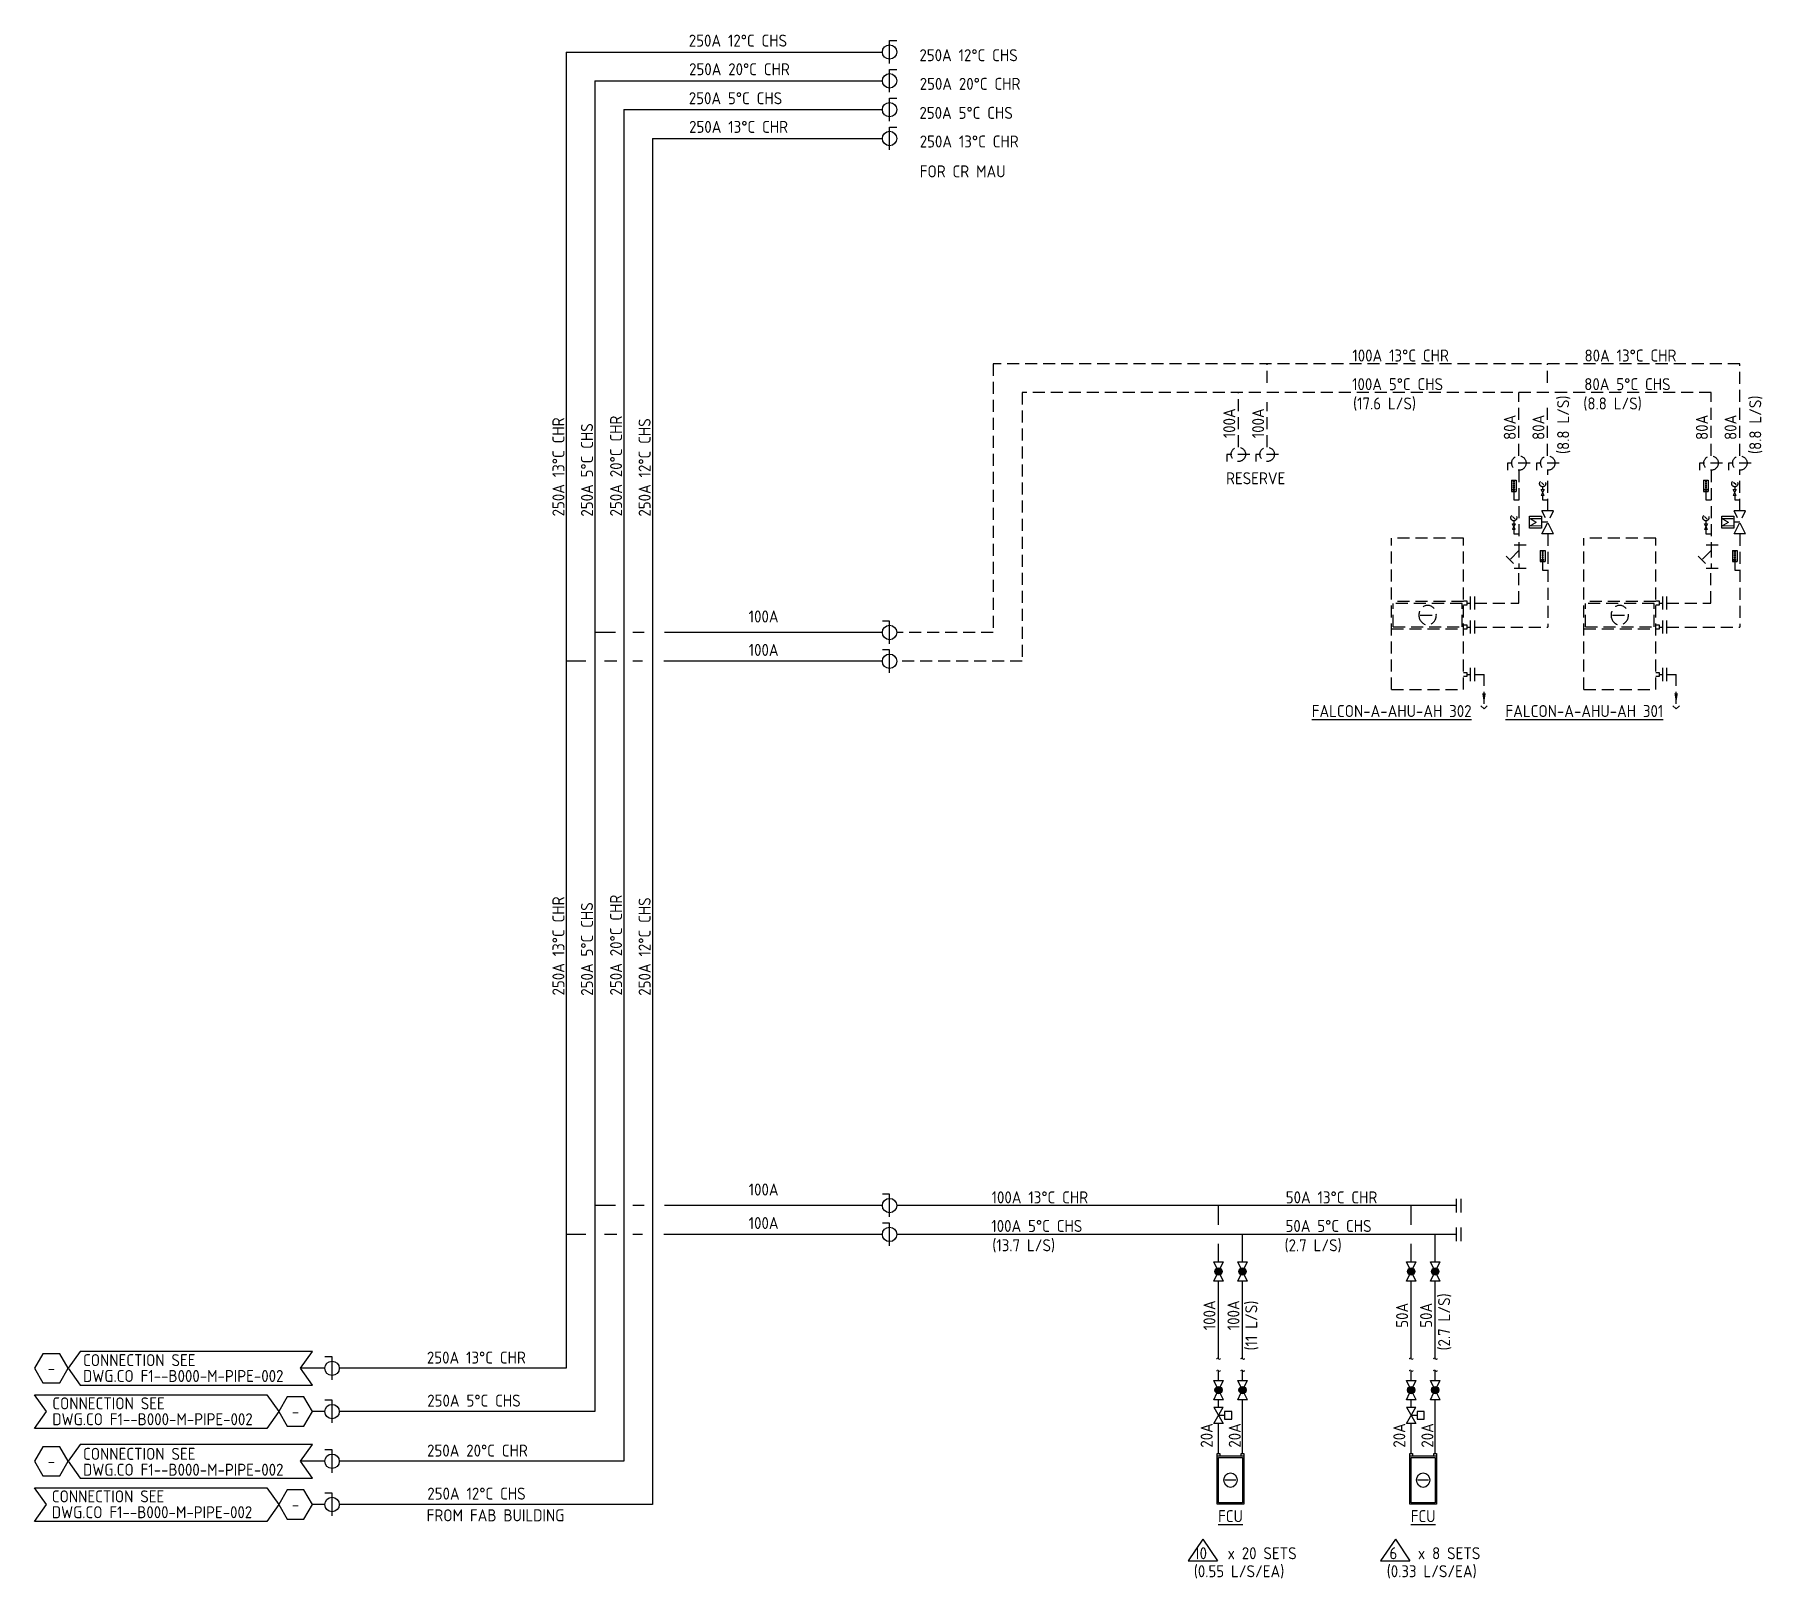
# Model space of a CAD drawing. Extents: x 40535 to 42076, y 84928 to 85507.
# Drawn here: x 40535.4 to 40895.2, y 85084.8 to 85406.2 of the extents above; entities that cross this region are included whole.
import ezdxf
from ezdxf.enums import TextEntityAlignment as Align

# ---------------------------------------------------------------- set-up
doc = ezdxf.new("R2010")
doc.units = 0
doc.header["$LTSCALE"] = 10
doc.linetypes.add('HIDDEN', pattern=[0.375, 0.25, -0.125])
for name, color, linetype in [('DETL-TXT', 4, 'Continuous'), ('FUTURE', 251, 'HIDDEN'), ('M-CWTR-9PIPE-R', 110, 'Continuous'), ('M-CWTR-9PIPE-S', 200, 'Continuous'), ('M-CWTR-TEXT', 3, 'Continuous'), ('M-CWTR-VAVE', 2, 'Continuous'), ('M-EQPM-TEXT', 4, 'Continuous'), ('M-HVAC-DAPR', 2, 'Continuous'), ('M-HVAC-EQPM', 22, 'Continuous'), ('M-PIPE-CHWR20', 110, 'Continuous'), ('U-CDA-V', 3, 'Continuous')]:
    doc.layers.add(name, color=color, linetype=linetype)
doc.styles.add('AA-TXT', font='isocp.shx', dxfattribs={"width": 0.8, "bigfont": 'chineset.shx'})

msp = doc.modelspace()

# ---------------------------------------------------------------- texts
at = {"layer": 'DETL-TXT', "color": 4, "style": 'AA-TXT'}
for s, p in [('CONNECTION SEE', (40545.53, 85128.95)), ('DWG.CO F1--B000-M-PIPE-002', (40545.53, 85125.65)), ('CONNECTION SEE', (40539.13, 85119.95)), ('DWG.CO F1--B000-M-PIPE-002', (40539.13, 85116.65)), ('CONNECTION SEE', (40545.53, 85109.44)), ('DWG.CO F1--B000-M-PIPE-002', (40545.53, 85106.14)), ('CONNECTION SEE', (40539.03, 85100.59)), ('DWG.CO F1--B000-M-PIPE-002', (40539.03, 85097.29))]:
    msp.add_text(s, height=2.5, dxfattribs=at).set_placement(p)
for p in [(40538.94, 85128.5), (40589.78, 85119.5), (40538.94, 85109.14), (40589.78, 85100.14)]:
    msp.add_text('-', height=2.5, dxfattribs=at).set_placement(p, align=Align.MIDDLE)
at = {"layer": 'FUTURE', "style": 'AA-TXT'}
for s, p in [('100A 13%%DC CHR ', (40809.82, 85338.09)), ('80A 13%%DC CHR ', (40858.16, 85338.09)), ('100A 5%%DC CHS', (40809.77, 85332.13)), ('80A 5%%DC CHS', (40858.1, 85332.13)), ('RESERVE', (40783.52, 85312.54))]:
    msp.add_text(s, height=2.5, dxfattribs=at).set_placement(p)
for s, p in [('(17.6 L/S)', (40809.97, 85329.36)), ('(8.8 L/S)', (40857.91, 85329.36))]:
    msp.add_text(s, height=2.5, dxfattribs=at).set_placement(p, align=Align.MIDDLE_LEFT)
for p in [(40853.71, 85318.84), (40893.71, 85318.84)]:
    msp.add_text('(8.8 L/S)', height=2.5, rotation=90, dxfattribs=at).set_placement(p, align=Align.MIDDLE_LEFT)
for s, p in [('100A', (40785.44, 85322.13)), ('100A', (40791.44, 85322.13)), ('80A', (40843.85, 85321.77)), ('80A', (40849.81, 85321.77)), ('80A', (40883.85, 85321.77)), ('80A', (40889.81, 85321.77))]:
    msp.add_text(s, height=2.5, rotation=90, dxfattribs=at).set_placement(p)
for p in [(40847.98, 85304.63), (40887.98, 85304.63)]:
    msp.add_text('M', height=2.5, rotation=90, dxfattribs=at).set_placement(p, align=Align.MIDDLE)
for s, p in [('%%UFALCON-A-AHU-AH 302', (40818, 85265.33)), ('%%UFALCON-A-AHU-AH 301', (40858.13, 85265.33))]:
    msp.add_text(s, height=2.5, dxfattribs=at).set_placement(p, align=Align.MIDDLE_CENTER)
at = {"layer": 'M-CWTR-TEXT', "style": 'AA-TXT'}
for s, p in [('250A 12%%DC CHS', (40671.66, 85403.65)), ('250A 12%%DC CHS', (40719.68, 85400.61)), ('250A 20%%DC CHR ', (40671.72, 85397.69)), ('250A 20%%DC CHR ', (40719.74, 85394.65)), ('250A 5%%DC CHS', (40671.66, 85391.65)), ('250A 5%%DC CHS', (40719.68, 85388.61)), ('250A 13%%DC CHR ', (40671.72, 85385.69)), ('250A 13%%DC CHR ', (40719.74, 85382.65)), ('FOR CR MAU', (40719.74, 85376.43)), ('100A', (40684.13, 85283.77)), ('100A', (40684.13, 85276.8)), ('100A', (40684.13, 85164.46)), ('100A 13%%DC CHR ', (40734.71, 85162.84)), ('50A 13%%DC CHR ', (40795.95, 85162.84)), ('100A', (40684.13, 85157.49)), ('100A 5%%DC CHS', (40734.65, 85156.88)), ('50A 5%%DC CHS', (40795.9, 85156.88)), ('250A 13%%DC CHR ', (40617.13, 85129.48)), ('250A 5%%DC CHS', (40617.21, 85120.52)), ('250A 20%%DC CHR ', (40617.17, 85110.12)), ('250A 12%%DC CHS', (40617.22, 85101.16)), ('FROM FAB BUILDING', (40617.07, 85096.64))]:
    msp.add_text(s, height=2.5, dxfattribs=at).set_placement(p)
for s, p in [('250A 13%%DC CHR ', (40645.76, 85305.86)), ('250A 20%%DC CHR ', (40657.76, 85305.86)), ('250A 12%%DC CHS', (40663.71, 85305.81)), ('250A 5%%DC CHS', (40651.71, 85305.81)), ('250A 13%%DC CHR ', (40645.76, 85206.13)), ('250A 5%%DC CHS', (40651.71, 85206.07)), ('250A 20%%DC CHR ', (40657.76, 85206.13)), ('250A 12%%DC CHS', (40663.71, 85206.07))]:
    msp.add_text(s, height=2.5, rotation=90, dxfattribs=at).set_placement(p)
for s, p in [('(13.7 L/S)', (40734.86, 85154.11)), ('(2.7 L/S)', (40795.71, 85154.11))]:
    msp.add_text(s, height=2.5, dxfattribs=at).set_placement(p, align=Align.MIDDLE_LEFT)
for s, p in [('100A', (40780.06, 85139.54)), ('100A', (40785.06, 85139.54)), ('50A', (40820.17, 85139.54)), ('50A', (40825.17, 85139.54)), ('20A', (40779.48, 85114.53)), ('20A', (40785.33, 85114.53)), ('20A', (40819.59, 85114.53)), ('20A', (40825.44, 85114.53))]:
    msp.add_text(s, height=2.5, rotation=90, dxfattribs=at).set_placement(p, align=Align.MIDDLE_CENTER)
for s, p in [('(11 L/S)', (40788.77, 85132.22)), ('(2.7 L/S)', (40828.92, 85132.22))]:
    msp.add_text(s, height=2.5, rotation=90, dxfattribs=at).set_placement(p, align=Align.MIDDLE_LEFT)
at = {"layer": 'M-CWTR-TEXT', "linetype": 'Continuous', "style": 'AA-TXT', "width": 0.8}
for p in [(40787, 85130.43), (40787, 85127.93), (40827.11, 85130.43), (40827.11, 85127.93)]:
    msp.add_text('~', height=2.5, dxfattribs=at).set_placement(p, align=Align.MIDDLE_CENTER)
at = {"layer": 'M-CWTR-TEXT', "style": 'AA-TXT'}
for s, p in [('(0.55 L/S/EA)', (40786.23, 85086.25)), ('(0.33 L/S/EA)', (40826.34, 85086.25))]:
    msp.add_text(s, height=2.5, dxfattribs=at).set_placement(p, align=Align.MIDDLE_CENTER)
at = {"layer": 'M-EQPM-TEXT', "style": 'AA-TXT'}
for s, p in [('%%UFCU', (40784.44, 85097.72)), ('%%UFCU', (40824.55, 85097.72)), ('10   x 20 SETS', (40787.56, 85090)), ('6   x 8 SETS', (40827.01, 85090))]:
    msp.add_text(s, height=2.5, dxfattribs=at).set_placement(p, align=Align.MIDDLE_CENTER)
at = {"layer": 'M-PIPE-CHWR20', "linetype": 'Continuous', "style": 'AA-TXT', "width": 0.8}
for p in [(40781.96, 85130.43), (40781.96, 85127.93), (40822.07, 85130.43), (40822.07, 85127.93)]:
    msp.add_text('~', height=2.5, dxfattribs=at).set_placement(p, align=Align.MIDDLE_CENTER)

# ---------------------------------------------------------------- blocks, each defined once
blk = doc.blocks.new('A$C5D640173')
at = {"layer": 'U-CDA-V'}
for p, q in [((0, 0), (0, 2.72)), ((0.88, 0), (0.88, 2.72))]:
    blk.add_line(p, q, dxfattribs=at)

# ---------------------------------------------------------------- hatches: boundary and pattern name
at = {"layer": 'M-CWTR-VAVE'}
h = msp.add_hatch(color=256, dxfattribs=at)
edge = h.paths.add_edge_path()
edge.add_arc((40781.96, 85148.65), 0.75, 0, 360)
h = msp.add_hatch(color=256, dxfattribs=at)
edge = h.paths.add_edge_path()
edge.add_arc((40786.96, 85148.65), 0.75, 0, 360)
h = msp.add_hatch(color=256, dxfattribs=at)
edge = h.paths.add_edge_path()
edge.add_arc((40822.07, 85148.65), 0.75, 0, 360)
h = msp.add_hatch(color=256, dxfattribs=at)
edge = h.paths.add_edge_path()
edge.add_arc((40827.07, 85148.65), 0.75, 0, 360)
h = msp.add_hatch(color=256, dxfattribs=at)
edge = h.paths.add_edge_path()
edge.add_arc((40781.96, 85123.97), 0.75, 0, 360)
h = msp.add_hatch(color=256, dxfattribs=at)
edge = h.paths.add_edge_path()
edge.add_arc((40786.96, 85123.97), 0.75, 0, 360)
h = msp.add_hatch(color=256, dxfattribs=at)
edge = h.paths.add_edge_path()
edge.add_arc((40822.07, 85123.97), 0.75, 0, 360)
h = msp.add_hatch(color=256, dxfattribs=at)
edge = h.paths.add_edge_path()
edge.add_arc((40827.07, 85123.97), 0.75, 0, 360)

# ---------------------------------------------------------------- linework, layer by layer
at = {"layer": 'DETL-TXT', "color": 4}
for points in [[(40542.44, 85128.5), (40540.69, 85131.53), (40537.19, 85131.53), (40535.44, 85128.5), (40537.19, 85125.47), (40540.69, 85125.47)], [(40542.44, 85128.5), (40544.94, 85125), (40593.28, 85125), (40590.78, 85128.5), (40593.28, 85132), (40544.94, 85132)], [(40586.28, 85119.5), (40583.78, 85116), (40535.44, 85116), (40537.94, 85119.5), (40535.44, 85123), (40583.78, 85123)], [(40593.28, 85119.5), (40591.53, 85122.53), (40588.03, 85122.53), (40586.28, 85119.5), (40588.03, 85116.47), (40591.53, 85116.47)], [(40542.44, 85109.14), (40540.69, 85112.17), (40537.19, 85112.17), (40535.44, 85109.14), (40537.19, 85106.11), (40540.69, 85106.11)], [(40542.44, 85109.14), (40544.94, 85105.64), (40593.28, 85105.64), (40590.78, 85109.14), (40593.28, 85112.64), (40544.94, 85112.64)], [(40586.28, 85100.14), (40583.78, 85096.64), (40535.44, 85096.64), (40537.94, 85100.14), (40535.44, 85103.64), (40583.78, 85103.64)], [(40593.28, 85100.14), (40591.53, 85103.17), (40588.03, 85103.17), (40586.28, 85100.14), (40588.03, 85097.11), (40591.53, 85097.11)]]:
    msp.add_lwpolyline(points, close=True, dxfattribs=at)
at = {"layer": 'FUTURE'}
for p, q in [((40890.47, 85337.63), (40735.06, 85337.63)), ((40735.06, 85337.63), (40735.06, 85281.69)), ((40792.09, 85333.63), (40792.09, 85337.63)), ((40850.47, 85333.63), (40850.47, 85337.63)), ((40890.47, 85318.46), (40890.47, 85337.63)), ((40884.51, 85331.63), (40741.06, 85331.63)), ((40741.06, 85331.63), (40741.06, 85275.69)), ((40786.09, 85320.27), (40786.09, 85331.63)), ((40792.09, 85320.27), (40792.09, 85329.63)), ((40844.51, 85318.46), (40844.51, 85331.63)), ((40850.47, 85318.46), (40850.47, 85329.63)), ((40884.51, 85318.46), (40884.51, 85331.63)), ((40788.45, 85318.77), (40783.71, 85318.77)), ((40783.71, 85318.77), (40783.71, 85317.26)), ((40794.45, 85318.77), (40789.71, 85318.77)), ((40789.71, 85318.77), (40789.71, 85317.26)), ((40846.87, 85316.96), (40842.13, 85316.96)), ((40842.13, 85316.96), (40842.13, 85315.46)), ((40844.51, 85315.46), (40844.51, 85299.83)), ((40852.87, 85316.96), (40848.13, 85316.96)), ((40848.13, 85316.96), (40848.13, 85315.46)), ((40850.5, 85307.03), (40850.5, 85315.46)), ((40886.87, 85316.96), (40882.13, 85316.96)), ((40882.13, 85316.96), (40882.13, 85315.46)), ((40884.51, 85315.46), (40884.51, 85299.83)), ((40892.87, 85316.96), (40888.13, 85316.96)), ((40888.13, 85316.96), (40888.13, 85315.46)), ((40890.5, 85307.03), (40890.5, 85315.46)), ((40842.95, 85313.41), (40843.93, 85313.41)), ((40842.95, 85313.41), (40843.93, 85313.41)), ((40842.95, 85313.41), (40842.95, 85311.06)), ((40842.95, 85313.41), (40842.95, 85311.06)), ((40842.95, 85311.06), (40843.93, 85311.06)), ((40842.95, 85311.06), (40843.93, 85311.06)), ((40843.25, 85313.1), (40843.64, 85313.1)), ((40843.25, 85313.1), (40843.64, 85313.1)), ((40843.25, 85312.71), (40843.64, 85312.71)), ((40843.25, 85312.71), (40843.64, 85312.71)), ((40843.25, 85312.31), (40843.64, 85312.31)), ((40843.25, 85312.31), (40843.64, 85312.31)), ((40843.25, 85311.92), (40843.64, 85311.92)), ((40843.25, 85311.92), (40843.64, 85311.92)), ((40843.44, 85313.21), (40843.44, 85311.6)), ((40843.44, 85313.21), (40843.44, 85311.6)), ((40843.44, 85311.06), (40843.44, 85309.32)), ((40843.44, 85311.06), (40843.44, 85309.32)), ((40843.93, 85313.41), (40843.93, 85311.06)), ((40843.93, 85313.41), (40843.93, 85311.06)), ((40849.74, 85311.43), (40849.14, 85310.23)), ((40849.74, 85310.23), (40849.14, 85311.43)), ((40849.14, 85311.43), (40849.74, 85311.43)), ((40849.72, 85312.39), (40849.17, 85312.94)), ((40849.44, 85312.03), (40849.44, 85311.43)), ((40882.95, 85313.41), (40883.93, 85313.41)), ((40882.95, 85313.41), (40883.93, 85313.41)), ((40882.95, 85313.41), (40882.95, 85311.06)), ((40882.95, 85313.41), (40882.95, 85311.06)), ((40882.95, 85311.06), (40883.93, 85311.06)), ((40882.95, 85311.06), (40883.93, 85311.06)), ((40883.25, 85313.1), (40883.64, 85313.1)), ((40883.25, 85313.1), (40883.64, 85313.1)), ((40883.25, 85312.71), (40883.64, 85312.71)), ((40883.25, 85312.71), (40883.64, 85312.71)), ((40883.25, 85312.31), (40883.64, 85312.31)), ((40883.25, 85312.31), (40883.64, 85312.31)), ((40883.25, 85311.92), (40883.64, 85311.92)), ((40883.25, 85311.92), (40883.64, 85311.92)), ((40883.44, 85313.21), (40883.44, 85311.6)), ((40883.44, 85313.21), (40883.44, 85311.6)), ((40883.44, 85311.06), (40883.44, 85309.32)), ((40883.44, 85311.06), (40883.44, 85309.32)), ((40883.93, 85313.41), (40883.93, 85311.06)), ((40883.93, 85313.41), (40883.93, 85311.06)), ((40889.74, 85311.43), (40889.14, 85310.23)), ((40889.74, 85310.23), (40889.14, 85311.43)), ((40889.14, 85311.43), (40889.74, 85311.43)), ((40889.72, 85312.39), (40889.17, 85312.94)), ((40889.44, 85312.03), (40889.44, 85311.43)), ((40843.44, 85309.32), (40844.49, 85309.32)), ((40849.74, 85310.23), (40849.14, 85310.23)), ((40849.44, 85310.23), (40849.44, 85309.32)), ((40849.44, 85309.32), (40850.49, 85309.32)), ((40883.44, 85309.32), (40884.49, 85309.32)), ((40889.74, 85310.23), (40889.14, 85310.23)), ((40889.44, 85310.23), (40889.44, 85309.32)), ((40889.44, 85309.32), (40890.49, 85309.32)), ((40843.74, 85304.33), (40843.14, 85303.13)), ((40843.74, 85303.13), (40843.14, 85304.33)), ((40843.14, 85304.33), (40843.74, 85304.33)), ((40843.72, 85305.3), (40843.17, 85305.85)), ((40843.44, 85304.93), (40843.44, 85304.33)), ((40850.5, 85304.63), (40849.23, 85304.63)), ((40849.3, 85302.23), (40851.7, 85307.03)), ((40851.7, 85302.23), (40849.3, 85307.03)), ((40851.7, 85307.03), (40849.3, 85307.03)), ((40883.74, 85304.33), (40883.14, 85303.13)), ((40883.74, 85303.13), (40883.14, 85304.33)), ((40883.14, 85304.33), (40883.74, 85304.33)), ((40883.72, 85305.3), (40883.17, 85305.85)), ((40883.44, 85304.93), (40883.44, 85304.33)), ((40890.5, 85304.63), (40889.23, 85304.63)), ((40889.3, 85302.23), (40891.7, 85307.03)), ((40891.7, 85302.23), (40889.3, 85307.03)), ((40891.7, 85307.03), (40889.3, 85307.03)), ((40817.99, 85269.79), (40817.99, 85301.3)), ((40832.99, 85301.3), (40817.99, 85301.3)), ((40832.99, 85269.79), (40832.99, 85301.3)), ((40843.74, 85303.13), (40843.14, 85303.13)), ((40843.44, 85303.13), (40843.44, 85302.23)), ((40843.44, 85302.23), (40844.49, 85302.23)), ((40851.7, 85302.23), (40849.3, 85302.23)), ((40850.49, 85302.23), (40850.49, 85282.8)), ((40857.99, 85269.79), (40857.99, 85301.3)), ((40872.99, 85301.3), (40857.99, 85301.3)), ((40872.99, 85269.79), (40872.99, 85301.3)), ((40883.74, 85303.13), (40883.14, 85303.13)), ((40883.44, 85303.13), (40883.44, 85302.23)), ((40883.44, 85302.23), (40884.49, 85302.23)), ((40891.7, 85302.23), (40889.3, 85302.23)), ((40890.49, 85302.23), (40890.49, 85282.8)), ((40841.84, 85297.59), (40843.36, 85296.07)), ((40844.51, 85298.74), (40842.6, 85296.83)), ((40846.01, 85299.83), (40843.04, 85299.83)), ((40844.51, 85299.83), (40844.51, 85295.03)), ((40848.95, 85298.78), (40849.93, 85298.78)), ((40848.95, 85298.78), (40849.93, 85298.78)), ((40848.95, 85298.78), (40848.95, 85296.43)), ((40848.95, 85298.78), (40848.95, 85296.43)), ((40848.95, 85296.43), (40849.93, 85296.43)), ((40848.95, 85296.43), (40849.93, 85296.43)), ((40849.25, 85298.46), (40849.64, 85298.46)), ((40849.25, 85298.46), (40849.64, 85298.46)), ((40849.25, 85298.07), (40849.64, 85298.07)), ((40849.25, 85298.07), (40849.64, 85298.07)), ((40849.25, 85297.68), (40849.64, 85297.68)), ((40849.25, 85297.68), (40849.64, 85297.68)), ((40849.25, 85297.29), (40849.64, 85297.29)), ((40849.25, 85297.29), (40849.64, 85297.29)), ((40849.44, 85298.58), (40849.44, 85296.96)), ((40849.44, 85298.58), (40849.44, 85296.96)), ((40849.44, 85296.43), (40849.44, 85294.69)), ((40849.44, 85296.43), (40849.44, 85294.69)), ((40849.93, 85298.78), (40849.93, 85296.43)), ((40849.93, 85298.78), (40849.93, 85296.43)), ((40881.84, 85297.59), (40883.36, 85296.07)), ((40884.51, 85298.74), (40882.6, 85296.83)), ((40886.01, 85299.83), (40883.04, 85299.83)), ((40884.51, 85299.83), (40884.51, 85295.03)), ((40888.95, 85298.78), (40889.93, 85298.78)), ((40888.95, 85298.78), (40889.93, 85298.78)), ((40888.95, 85298.78), (40888.95, 85296.43)), ((40888.95, 85298.78), (40888.95, 85296.43)), ((40888.95, 85296.43), (40889.93, 85296.43)), ((40888.95, 85296.43), (40889.93, 85296.43)), ((40889.25, 85298.46), (40889.64, 85298.46)), ((40889.25, 85298.46), (40889.64, 85298.46)), ((40889.25, 85298.07), (40889.64, 85298.07)), ((40889.25, 85298.07), (40889.64, 85298.07)), ((40889.25, 85297.68), (40889.64, 85297.68)), ((40889.25, 85297.68), (40889.64, 85297.68)), ((40889.25, 85297.29), (40889.64, 85297.29)), ((40889.25, 85297.29), (40889.64, 85297.29)), ((40889.44, 85298.58), (40889.44, 85296.96)), ((40889.44, 85298.58), (40889.44, 85296.96)), ((40889.44, 85296.43), (40889.44, 85294.69)), ((40889.44, 85296.43), (40889.44, 85294.69)), ((40889.93, 85298.78), (40889.93, 85296.43)), ((40889.93, 85298.78), (40889.93, 85296.43)), ((40846.01, 85295.03), (40843.04, 85295.03)), ((40844.49, 85287.8), (40844.49, 85295.03)), ((40849.44, 85294.69), (40850.49, 85294.69)), ((40886.01, 85295.03), (40883.04, 85295.03)), ((40884.49, 85287.8), (40884.49, 85295.03)), ((40889.44, 85294.69), (40890.49, 85294.69)), ((40832.99, 85288.12), (40817.99, 85288.12)), ((40818.33, 85282.86), (40818.33, 85287.75)), ((40832.65, 85287.75), (40818.33, 85287.75)), ((40832.65, 85282.86), (40832.65, 85287.75)), ((40833.74, 85288.18), (40832.99, 85288.18)), ((40832.99, 85287.42), (40833.74, 85287.42)), ((40833.74, 85287.42), (40833.74, 85288.18)), ((40833.74, 85287.8), (40834.44, 85287.8)), ((40835.32, 85287.8), (40844.49, 85287.8)), ((40872.99, 85288.12), (40857.99, 85288.12)), ((40858.33, 85282.86), (40858.33, 85287.75)), ((40872.65, 85287.75), (40858.33, 85287.75)), ((40872.65, 85282.86), (40872.65, 85287.75)), ((40873.74, 85288.18), (40872.99, 85288.18)), ((40872.99, 85287.42), (40873.74, 85287.42)), ((40873.74, 85287.42), (40873.74, 85288.18)), ((40873.74, 85287.8), (40874.44, 85287.8)), ((40875.32, 85287.8), (40884.49, 85287.8)), ((40817.99, 85282.48), (40832.99, 85282.48)), ((40818.33, 85282.86), (40832.65, 85282.86)), ((40823.97, 85285.3), (40827, 85285.3)), ((40833.74, 85283.18), (40832.99, 85283.18)), ((40832.99, 85282.42), (40833.74, 85282.42)), ((40833.74, 85282.42), (40833.74, 85283.18)), ((40833.74, 85282.8), (40834.44, 85282.8)), ((40835.3, 85282.8), (40850.49, 85282.8)), ((40857.99, 85282.48), (40872.99, 85282.48)), ((40858.33, 85282.86), (40872.65, 85282.86)), ((40863.97, 85285.3), (40867, 85285.3)), ((40873.74, 85283.18), (40872.99, 85283.18)), ((40872.99, 85282.42), (40873.74, 85282.42)), ((40873.74, 85282.42), (40873.74, 85283.18)), ((40873.74, 85282.8), (40874.44, 85282.8)), ((40875.3, 85282.8), (40890.49, 85282.8)), ((40735.06, 85281.69), (40714.96, 85281.69)), ((40741.06, 85275.69), (40714.96, 85275.69)), ((40833.74, 85273.31), (40832.99, 85273.31)), ((40832.99, 85272.56), (40833.74, 85272.56)), ((40833.74, 85272.56), (40833.74, 85273.31)), ((40833.74, 85272.94), (40834.44, 85272.94)), ((40835.32, 85272.94), (40837.23, 85272.94)), ((40837.23, 85266.82), (40837.23, 85272.94)), ((40873.74, 85273.31), (40872.99, 85273.31)), ((40872.99, 85272.56), (40873.74, 85272.56)), ((40873.74, 85272.56), (40873.74, 85273.31)), ((40873.74, 85272.94), (40874.44, 85272.94)), ((40875.32, 85272.94), (40877.23, 85272.94)), ((40877.23, 85266.82), (40877.23, 85272.94)), ((40817.99, 85269.79), (40832.99, 85269.79)), ((40857.99, 85269.79), (40872.99, 85269.79)), ((40836.54, 85266.44), (40837.23, 85265.82)), ((40837.92, 85266.44), (40837.23, 85265.82)), ((40876.54, 85266.44), (40877.23, 85265.82)), ((40877.92, 85266.44), (40877.23, 85265.82))]:
    msp.add_line(p, q, dxfattribs=at)
for points in [[(40849.23, 85303.38), (40846.73, 85303.38), (40846.73, 85305.88), (40849.23, 85305.88)], [(40889.23, 85303.38), (40886.73, 85303.38), (40886.73, 85305.88), (40889.23, 85305.88)]]:
    msp.add_lwpolyline(points, close=True, dxfattribs=at)
for points in [[(40837.23, 85266.82, 0, 0.737, 0), (40837.23, 85269.03, 0, 0, 0)], [(40877.23, 85266.82, 0, 0.737, 0), (40877.23, 85269.03, 0, 0, 0)]]:
    msp.add_lwpolyline(points, format="xyseb", dxfattribs=at)
for centre, radius in [((40786.08, 85318.77), 1.5), ((40792.08, 85318.77), 1.5), ((40844.5, 85316.96), 1.5), ((40850.5, 85316.96), 1.5), ((40884.5, 85316.96), 1.5), ((40890.5, 85316.96), 1.5), ((40843.44, 85311.42), 0.174), ((40843.44, 85311.42), 0.174), ((40849.44, 85312.66), 0.637), ((40883.44, 85311.42), 0.174), ((40883.44, 85311.42), 0.174), ((40889.44, 85312.66), 0.637), ((40843.44, 85305.57), 0.637), ((40883.44, 85305.57), 0.637), ((40849.44, 85296.79), 0.174), ((40849.44, 85296.79), 0.174), ((40889.44, 85296.79), 0.174), ((40889.44, 85296.79), 0.174)]:
    msp.add_circle(centre, radius, dxfattribs=at)
at = {"layer": 'FUTURE', "extrusion": (0, 0, -1)}
for centre in [(40825.49, 85285.3), (40865.49, 85285.3)]:
    msp.add_ellipse(centre, major_axis=(0, 2.02), ratio=0.9, start_param=-1.570796, end_param=4.712389, dxfattribs=at)
at = {"layer": 'M-CWTR-9PIPE-R'}
for p, q in [((40646.11, 85402.53), (40646.11, 85128.5)), ((40646.11, 85402.53), (40711.96, 85402.53)), ((40658.11, 85390.53), (40658.11, 85109.14)), ((40658.11, 85390.53), (40711.96, 85390.53)), ((40650.21, 85275.69), (40646.11, 85275.69)), ((40656.69, 85275.69), (40654.09, 85275.69)), ((40662.03, 85275.69), (40659.99, 85275.69)), ((40711.96, 85275.69), (40666.46, 85275.69)), ((40831.49, 85160.95), (40831.49, 85163.8)), ((40832.49, 85160.95), (40832.49, 85163.8)), ((40656.39, 85162.38), (40652.11, 85162.38)), ((40662.38, 85162.38), (40660.04, 85162.38)), ((40711.96, 85162.38), (40666.63, 85162.38)), ((40831.49, 85162.38), (40714.96, 85162.38)), ((40781.96, 85158.38), (40781.96, 85162.38)), ((40822.07, 85158.38), (40822.07, 85162.38)), ((40781.96, 85150.65), (40781.96, 85154.38)), ((40822.07, 85150.65), (40822.07, 85154.38)), ((40781.96, 85130.43), (40781.96, 85146.65)), ((40822.07, 85130.43), (40822.07, 85146.65)), ((40595.88, 85128.5), (40590.78, 85128.5)), ((40646.11, 85128.5), (40598.88, 85128.5)), ((40781.96, 85125.97), (40781.96, 85127.93)), ((40822.07, 85125.97), (40822.07, 85127.93)), ((40781.96, 85120.42), (40781.96, 85121.97)), ((40822.07, 85120.42), (40822.07, 85121.97)), ((40781.96, 85110.79), (40781.96, 85117.02)), ((40822.07, 85110.79), (40822.07, 85117.02)), ((40595.88, 85109.14), (40590.78, 85109.14)), ((40658.11, 85109.14), (40598.88, 85109.14))]:
    msp.add_line(p, q, dxfattribs=at)
at = {"layer": 'M-CWTR-9PIPE-S'}
for p, q in [((40652.11, 85396.53), (40652.11, 85119.5)), ((40652.11, 85396.53), (40711.96, 85396.53)), ((40664.11, 85384.53), (40664.11, 85100.14)), ((40664.11, 85384.53), (40711.96, 85384.53)), ((40656.39, 85281.69), (40652.11, 85281.69)), ((40662.38, 85281.69), (40660.04, 85281.69)), ((40711.96, 85281.69), (40666.63, 85281.69)), ((40650.21, 85156.38), (40646.11, 85156.38)), ((40656.69, 85156.38), (40654.09, 85156.38)), ((40662.03, 85156.38), (40659.99, 85156.38)), ((40711.96, 85156.38), (40666.46, 85156.38)), ((40831.49, 85156.38), (40714.96, 85156.38)), ((40786.96, 85150.65), (40786.96, 85156.38)), ((40827.07, 85150.65), (40827.07, 85156.38)), ((40831.49, 85154.95), (40831.49, 85157.8)), ((40832.49, 85154.95), (40832.49, 85157.8)), ((40786.96, 85130.43), (40786.96, 85146.65)), ((40827.07, 85130.43), (40827.07, 85146.65)), ((40786.96, 85125.97), (40786.96, 85127.93)), ((40827.07, 85125.97), (40827.07, 85127.93)), ((40786.96, 85110.79), (40786.96, 85121.97)), ((40827.07, 85110.79), (40827.07, 85121.97)), ((40595.88, 85119.5), (40593.28, 85119.5)), ((40652.11, 85119.5), (40598.88, 85119.5)), ((40595.88, 85100.14), (40593.28, 85100.14)), ((40664.11, 85100.14), (40598.88, 85100.14))]:
    msp.add_line(p, q, dxfattribs=at)
at = {"layer": 'M-CWTR-VAVE'}
for p, q in [((40713.46, 85400.16), (40713.46, 85404.9)), ((40713.46, 85404.9), (40714.96, 85404.9)), ((40713.46, 85394.16), (40713.46, 85398.9)), ((40713.46, 85398.9), (40714.96, 85398.9)), ((40713.46, 85388.16), (40713.46, 85392.9)), ((40713.46, 85392.9), (40714.96, 85392.9)), ((40713.46, 85382.16), (40713.46, 85386.9)), ((40713.46, 85386.9), (40714.96, 85386.9)), ((40713.46, 85284.06), (40711.96, 85284.06)), ((40713.46, 85279.32), (40713.46, 85284.06)), ((40713.46, 85278.06), (40711.96, 85278.06)), ((40713.46, 85273.32), (40713.46, 85278.06)), ((40713.46, 85164.75), (40711.96, 85164.75)), ((40713.46, 85160.01), (40713.46, 85164.75)), ((40713.46, 85158.75), (40711.96, 85158.75)), ((40713.46, 85154.01), (40713.46, 85158.75)), ((40781.62, 85149.32), (40780.96, 85150.65)), ((40780.96, 85150.65), (40782.96, 85150.65)), ((40782.29, 85149.32), (40782.96, 85150.65)), ((40785.96, 85150.65), (40787.96, 85150.65)), ((40786.62, 85149.32), (40785.96, 85150.65)), ((40787.29, 85149.32), (40787.96, 85150.65)), ((40821.73, 85149.32), (40821.07, 85150.65)), ((40821.07, 85150.65), (40823.07, 85150.65)), ((40822.4, 85149.32), (40823.07, 85150.65)), ((40826.07, 85150.65), (40828.07, 85150.65)), ((40826.73, 85149.32), (40826.07, 85150.65)), ((40827.4, 85149.32), (40828.07, 85150.65)), ((40780.96, 85146.65), (40781.62, 85147.98)), ((40782.96, 85146.65), (40780.96, 85146.65)), ((40782.96, 85146.65), (40782.29, 85147.98)), ((40785.96, 85146.65), (40786.62, 85147.98)), ((40787.96, 85146.65), (40785.96, 85146.65)), ((40787.96, 85146.65), (40787.29, 85147.98)), ((40821.07, 85146.65), (40821.73, 85147.98)), ((40823.07, 85146.65), (40821.07, 85146.65)), ((40823.07, 85146.65), (40822.4, 85147.98)), ((40826.07, 85146.65), (40826.73, 85147.98)), ((40828.07, 85146.65), (40826.07, 85146.65)), ((40828.07, 85146.65), (40827.4, 85147.98)), ((40597.38, 85130.87), (40595.87, 85130.87)), ((40597.38, 85126.13), (40597.38, 85130.87)), ((40781.62, 85124.64), (40780.96, 85125.97)), ((40780.96, 85125.97), (40782.96, 85125.97)), ((40782.29, 85124.64), (40782.96, 85125.97)), ((40785.96, 85125.97), (40787.96, 85125.97)), ((40786.62, 85124.64), (40785.96, 85125.97)), ((40787.29, 85124.64), (40787.96, 85125.97)), ((40821.73, 85124.64), (40821.07, 85125.97)), ((40821.07, 85125.97), (40823.07, 85125.97)), ((40822.4, 85124.64), (40823.07, 85125.97)), ((40826.07, 85125.97), (40828.07, 85125.97)), ((40826.73, 85124.64), (40826.07, 85125.97)), ((40827.4, 85124.64), (40828.07, 85125.97)), ((40597.38, 85121.87), (40595.87, 85121.87)), ((40597.38, 85117.13), (40597.38, 85121.87)), ((40780.96, 85121.97), (40781.62, 85123.3)), ((40782.96, 85121.97), (40780.96, 85121.97)), ((40781.01, 85120.42), (40782.9, 85117.02)), ((40781.01, 85117.02), (40782.9, 85120.42)), ((40781.01, 85117.02), (40782.9, 85120.42)), ((40781.01, 85120.42), (40782.9, 85117.02)), ((40781.01, 85120.42), (40782.9, 85120.42)), ((40781.01, 85120.42), (40782.9, 85120.42)), ((40782.96, 85121.97), (40782.29, 85123.3)), ((40785.96, 85121.97), (40786.62, 85123.3)), ((40787.96, 85121.97), (40785.96, 85121.97)), ((40787.96, 85121.97), (40787.29, 85123.3)), ((40821.07, 85121.97), (40821.73, 85123.3)), ((40823.07, 85121.97), (40821.07, 85121.97)), ((40821.12, 85120.42), (40823.01, 85117.02)), ((40821.12, 85117.02), (40823.01, 85120.42)), ((40821.12, 85117.02), (40823.01, 85120.42)), ((40821.12, 85120.42), (40823.01, 85117.02)), ((40821.12, 85120.42), (40823.01, 85120.42)), ((40821.12, 85120.42), (40823.01, 85120.42)), ((40823.07, 85121.97), (40822.4, 85123.3)), ((40826.07, 85121.97), (40826.73, 85123.3)), ((40828.07, 85121.97), (40826.07, 85121.97)), ((40828.07, 85121.97), (40827.4, 85123.3)), ((40782.9, 85117.02), (40781.01, 85117.02)), ((40782.9, 85117.02), (40781.01, 85117.02)), ((40781.96, 85118.72), (40783.2, 85118.72)), ((40823.01, 85117.02), (40821.12, 85117.02)), ((40823.01, 85117.02), (40821.12, 85117.02)), ((40822.07, 85118.72), (40823.3, 85118.72)), ((40597.38, 85111.51), (40595.87, 85111.51)), ((40597.38, 85106.77), (40597.38, 85111.51)), ((40781.67, 85110.22), (40781.67, 85110.79)), ((40781.67, 85110.79), (40782.25, 85110.79)), ((40782.25, 85110.79), (40782.25, 85110.22)), ((40786.67, 85110.22), (40786.67, 85110.79)), ((40786.67, 85110.79), (40787.25, 85110.79)), ((40787.25, 85110.79), (40787.25, 85110.22)), ((40821.78, 85110.22), (40821.78, 85110.79)), ((40821.78, 85110.79), (40822.35, 85110.79)), ((40822.35, 85110.79), (40822.35, 85110.22)), ((40826.78, 85110.22), (40826.78, 85110.79)), ((40826.78, 85110.79), (40827.35, 85110.79)), ((40827.35, 85110.79), (40827.35, 85110.22)), ((40597.38, 85102.51), (40595.87, 85102.51)), ((40597.38, 85097.77), (40597.38, 85102.51))]:
    msp.add_line(p, q, dxfattribs=at)
for centre, radius in [((40713.46, 85402.53), 1.5), ((40713.46, 85396.53), 1.5), ((40713.46, 85390.53), 1.5), ((40713.46, 85384.53), 1.5), ((40713.46, 85281.69), 1.5), ((40713.46, 85275.69), 1.5), ((40713.46, 85162.38), 1.5), ((40713.46, 85156.38), 1.5), ((40781.96, 85148.65), 0.75), ((40786.96, 85148.65), 0.75), ((40822.07, 85148.65), 0.75), ((40827.07, 85148.65), 0.75), ((40597.38, 85128.5), 1.5), ((40781.96, 85123.97), 0.75), ((40786.96, 85123.97), 0.75), ((40822.07, 85123.97), 0.75), ((40827.07, 85123.97), 0.75), ((40597.38, 85119.5), 1.5), ((40597.38, 85109.14), 1.5), ((40597.38, 85100.14), 1.5)]:
    msp.add_circle(centre, radius, dxfattribs=at)
at = {"layer": 'M-EQPM-TEXT'}
for p, q in [((40778.66, 85092.9), (40775.6, 85088.45)), ((40778.66, 85092.9), (40781.72, 85088.45)), ((40818.77, 85092.9), (40815.71, 85088.45)), ((40818.77, 85092.9), (40821.82, 85088.45)), ((40775.6, 85088.45), (40781.72, 85088.45)), ((40815.71, 85088.45), (40821.82, 85088.45))]:
    msp.add_line(p, q, dxfattribs=at)
at = {"layer": 'M-HVAC-DAPR'}
for points in [[(40784.69, 85117.93), (40784.69, 85119.51), (40783.2, 85119.51), (40783.2, 85117.93)], [(40824.79, 85117.93), (40824.79, 85119.51), (40823.3, 85119.51), (40823.3, 85117.93)]]:
    msp.add_lwpolyline(points, close=True, dxfattribs=at)
at = {"layer": 'M-HVAC-EQPM'}
for p, q in [((40787.2, 85110.22), (40781.67, 85110.22)), ((40781.67, 85100.22), (40781.67, 85110.22)), ((40781.96, 85109.96), (40786.92, 85109.96)), ((40781.96, 85100.48), (40781.96, 85109.96)), ((40786.92, 85109.96), (40786.92, 85100.48)), ((40787.2, 85110.22), (40787.2, 85100.22)), ((40827.31, 85110.22), (40821.78, 85110.22)), ((40821.78, 85100.22), (40821.78, 85110.22)), ((40822.07, 85109.96), (40827.03, 85109.96)), ((40822.07, 85100.48), (40822.07, 85109.96)), ((40827.03, 85109.96), (40827.03, 85100.48)), ((40827.31, 85110.22), (40827.31, 85100.22)), ((40785.59, 85105.22), (40783.29, 85105.22)), ((40825.69, 85105.22), (40823.4, 85105.22)), ((40787.2, 85100.22), (40781.67, 85100.22)), ((40786.92, 85100.48), (40781.96, 85100.48)), ((40827.31, 85100.22), (40821.78, 85100.22)), ((40827.03, 85100.48), (40822.07, 85100.48))]:
    msp.add_line(p, q, dxfattribs=at)
for centre in [(40784.44, 85105.22), (40824.55, 85105.22)]:
    msp.add_ellipse(centre, major_axis=(0, 1.53), ratio=0.9, start_param=-1.570796, end_param=4.712389, dxfattribs=at)

# ---------------------------------------------------------------- block references
at = {"layer": 'FUTURE'}
for p in [(40834.44, 85286.44), (40874.44, 85286.44), (40834.44, 85281.44), (40874.44, 85281.44), (40834.44, 85271.58), (40874.44, 85271.58)]:
    msp.add_blockref('A$C5D640173', p, dxfattribs=at)

msp.set_redraw_order([(e.dxf.handle, doc.entitydb.next_handle()) for e in msp.query("TEXT MTEXT ATTDEF DIMENSION ARC_DIMENSION")])  # texts and dimensions are drawn at this point

doc.saveas('drawing.dxf')
